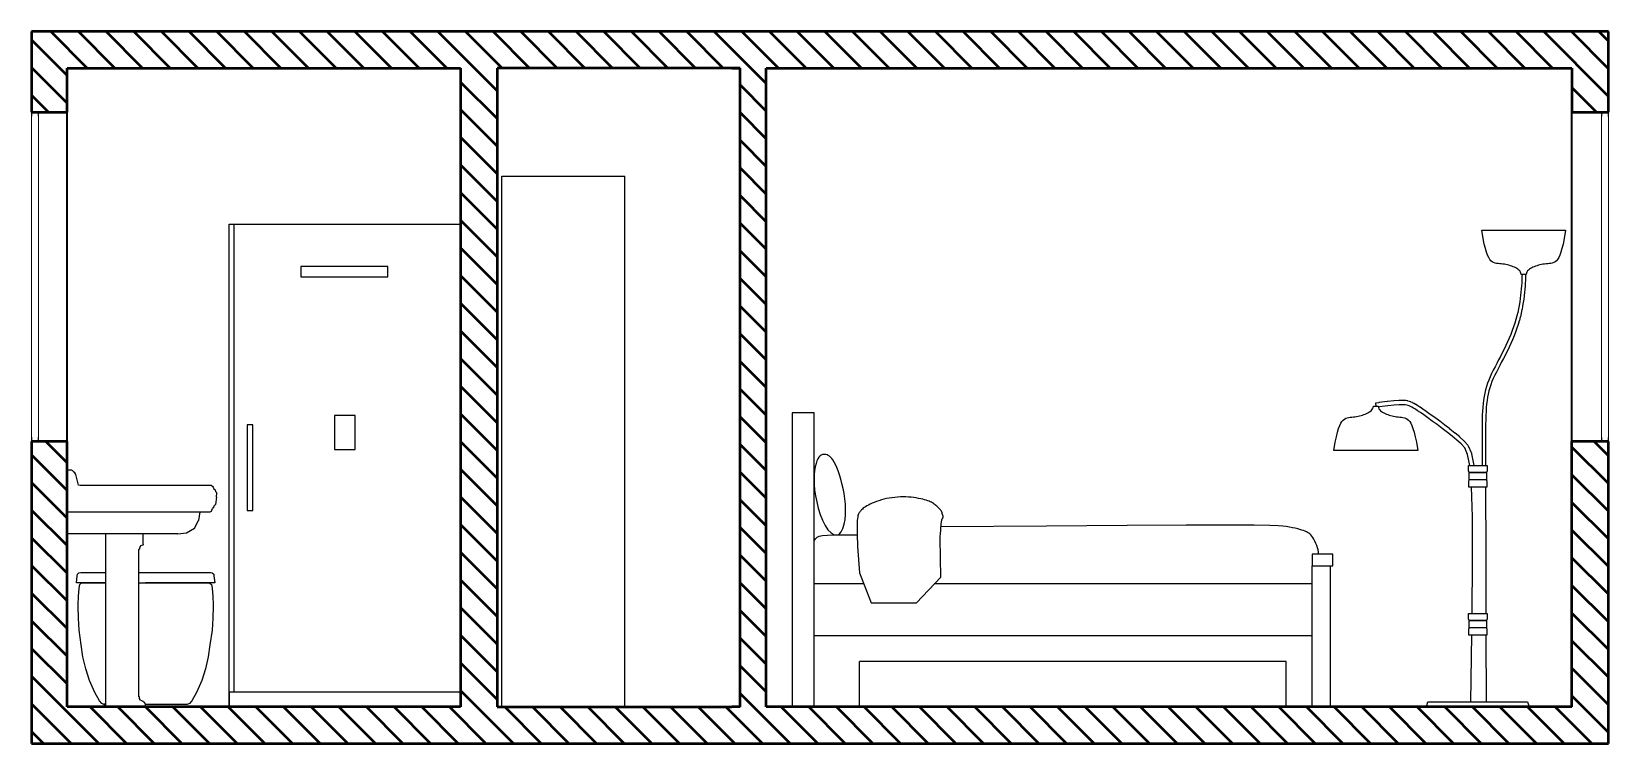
# Model space of a CAD drawing. Header units: metres. Extents: x -165 to 9389, y -108 to -28.
# Drawn here: x 10.8 to 16.85, y -96.18 to -93.45 of the extents above; entities that cross this region are included whole.
import ezdxf

# ---------------------------------------------------------------- set-up
doc = ezdxf.new("R2010")
doc.units = ezdxf.units.M
doc.header["$LTSCALE"] = 5
doc.header["$MEASUREMENT"] = 0
for name, color, linetype, lineweight in [('1. linee finestre', 6, 'Continuous', 18), ('1.Linee sezione', 3, 'Continuous', 50), ('3. Linee normali', 7, 'Continuous', 35)]:
    doc.layers.add(name, color=color, linetype=linetype, lineweight=lineweight)
doc.layers.add('MOBILI', color=1, linetype='Continuous')

# ---------------------------------------------------------------- blocks, each defined once
blk = doc.blocks.new('Villeroy_Boch-Hommage_Washbasin-LEFT')
at = {"layer": 'MOBILI'}
for p, q in [((-241.4, 889.1), (-257.9, 889.1)), ((-257.9, 889.1), (-257.9, 887.3)), ((-257.9, 887.3), (-257.9, 882.2)), ((-257.9, 882.2), (-257.9, 875.1)), ((-257.9, 875.1), (-257.9, 874.8)), ((-257.9, 874.8), (-257.9, 874.5)), ((-257.9, 874.5), (-257.9, 874.2)), ((-257.9, 874.2), (-257.9, 863.8)), ((-257.9, 863.8), (-257.9, 840.3)), ((-236, 886), (-241.4, 889.1)), ((-241.4, 889.1), (-241.4, 889.1)), ((-234.9, 883.8), (-236, 886)), ((-236, 886), (-236, 886)), ((-236, 885.4), (-236, 885.4)), ((-233.8, 882.2), (-234.9, 883.8)), ((-228.2, 879.1), (-233.8, 882.2)), ((-224, 872.1), (-228.2, 879.1)), ((-214.6, 831.8), (-224, 872.1)), ((-257.9, 840.3), (-257.9, 817.6)), ((-257.9, 817.6), (-257.9, 812.7)), ((-257.9, 812.7), (-257.9, 807.3)), ((-257.9, 807.3), (-257.9, 801.7)), ((-257.9, 801.7), (-257.9, 778.7)), ((-208, 829.3), (-214.6, 831.8)), ((-214.6, 831.8), (-214.6, 831.8)), ((-208, 829.3), (-214.6, 831.8)), ((-83.1, 829.3), (-208, 829.3)), ((46.2, 829.3), (-83.1, 829.3)), ((168.7, 829.3), (46.2, 829.3)), ((290.2, 829.3), (168.7, 829.3)), ((258.7, 829.3), (258.7, 829.3)), ((258.7, 829.3), (258.7, 829.3)), ((294.4, 829.3), (290.2, 829.3)), ((296.2, 829.3), (294.4, 829.3)), ((296.2, 829.3), (300.4, 827.7)), ((300.4, 827.7), (302.3, 823.4)), ((302.3, 823.4), (304.8, 817.6)), ((304.8, 817.6), (310.2, 812.7)), ((310.2, 812.7), (311.2, 807.3)), ((311.2, 807.3), (316.1, 801.7)), ((315, 785.2), (316.1, 801.7)), ((-257.9, 778.7), (-257.9, 757)), ((-257.9, 757), (-257.9, 751.4)), ((-257.9, 751.4), (-257.9, 746)), ((-257.9, 746), (-257.9, 741.1)), ((-257.9, 741.1), (-257.9, 735.3)), ((-257.9, 735.3), (-257.9, 731)), ((-257.9, 731), (-257.9, 729.4)), ((-257.9, 729.4), (-257.9, 695.1)), ((-257.9, 729.4), (-146.3, 729.4)), ((-146.3, 729.4), (-39.6, 729.4)), ((-39.6, 729.4), (65.1, 729.4)), ((65.1, 729.4), (175.7, 729.4)), ((175.7, 729.4), (285.4, 729.4)), ((251.2, 729.4), (246.8, 695.1)), ((285.4, 729.4), (289.6, 729.4)), ((289.6, 729.4), (291.3, 729.4)), ((291.3, 729.4), (295.5, 731)), ((295.5, 731), (297.4, 735.3)), ((297.4, 735.3), (299.9, 741.1)), ((305.3, 746), (299.9, 741.1)), ((305.3, 746), (306.3, 751.4)), ((311.1, 757), (306.3, 751.4)), ((315, 785.2), (311.1, 757)), ((-257.9, 695.1), (-257.9, 666)), ((-257.9, 666), (-257.9, 648.9)), ((200.5, 648.9), (230.3, 666)), ((200.5, 648.9), (230.3, 666)), ((230.3, 666), (246.8, 695.1)), ((230.3, 666), (246.8, 695.1)), ((230.3, 666), (230.3, 666)), ((-257.9, 648.9), (-257.9, 644.5)), ((-199.6, 644.5), (-257.9, 644.5)), ((-136.8, 644.5), (-199.6, 644.5)), ((-77.6, 644.5), (-136.8, 644.5)), ((-110.2, 644.5), (-110.2, 604.6)), ((-20.7, 644.5), (-77.6, 644.5)), ((41.1, 644.5), (-20.7, 644.5)), ((34.3, 604.6), (34.3, 644.5)), ((98.8, 644.5), (41.1, 644.5)), ((157.1, 644.5), (98.8, 644.5)), ((102.4, 644.5), (102.4, 644.5)), ((166.4, 644.5), (157.1, 644.5)), ((157.5, 644.5), (157.5, 644.5)), ((166.4, 644.5), (200.5, 648.9)), ((166.4, 644.5), (200.5, 648.9)), ((166.4, 644.5), (166.4, 644.5)), ((166.5, 644.5), (166.4, 644.5)), ((-110.2, 604.6), (-110.2, 600.8)), ((-110.2, 600.8), (-110.2, 597.9)), ((-110.2, 597.9), (-110.2, 590)), ((-110.2, 590), (-110.2, 586.1)), ((-110.2, 586.1), (-110.2, 584.6)), ((-110.2, 584.6), (-110.2, 20.6)), ((15.7, 584.6), (15.7, 302.6)), ((20.3, 590), (19.6, 586.1)), ((23.8, 597.9), (20.3, 590)), ((34.3, 604.6), (32.1, 600.8)), ((15.7, 302.6), (15.7, 20.6)), ((-110.2, 20.6), (-110.2, 19.5)), ((-110.2, 19.5), (-110.2, 13.1)), ((-110.2, 13.1), (-110.2, 6)), ((-110.2, 6), (-110.2, 2.8)), ((-110.2, 2.8), (-110.2, 0.6)), ((-110.2, 0.6), (-110.2, -0.5)), ((20.4, 13.1), (19.4, 19.5)), ((23.8, 7.3), (20.4, 13.1)), ((34.3, 0.6), (33.8, 2.8)), ((-110.2, -0.5), (-110.2, -9.3)), ((-110.2, -9.3), (-110.2, -19.3)), ((-110.2, -19.3), (-101.5, -19.3)), ((-101.5, -19.3), (-58, -19.3)), ((-58, -19.3), (-14.8, -19.3)), ((-14.8, -19.3), (29.4, -19.3)), ((29.4, -19.3), (43.6, -19.3)), ((43.2, -9.3), (38.9, -0.5)), ((43.6, -19.3), (43.2, -9.3))]:
    blk.add_line(p, q, dxfattribs=at)
for points in [[(19.6, 586.1), (15.7, 584.6)], [(32.1, 600.8), (23.8, 597.9)], [(19.4, 19.5), (15.7, 20.6)], [(23.8, 7.3), (33.8, 2.8)], [(34.3, 0.6), (38.9, -0.5)]]:
    blk.add_lwpolyline(points, dxfattribs=at)
blk = doc.blocks.new('Armadio_left')
at = {"layer": 'MOBILI'}
for p, q in [((22.0413, -78.8505), (22.0413, -78.3785)), ((22.0413, -78.3785), (24.0773, -78.3785)), ((22.1104, -78.3785), (22.1104, -78.3785)), ((22.1294, -78.3785), (22.1294, -78.3785)), ((24.0773, -78.3785), (24.0773, -78.8505)), ((22.0413, -78.8505), (24.0773, -78.8505))]:
    blk.add_line(p, q, dxfattribs=at)
blk = doc.blocks.new('Bed_left')
at = {"layer": 'MOBILI'}
for p, q in [((74.495, -173.9292), (74.3048, -173.9292)), ((76.2154, -173.9292), (74.7657, -173.9292)), ((76.2154, -174.1279), (74.3048, -174.1279)), ((74.4786, -174.401), (74.4786, -174.2272))]:
    blk.add_line(p, q, dxfattribs=at)
for points in [[(74.3048, -173.2736), (74.2205, -173.2736), (74.2205, -174.401), (74.3048, -174.401)], [(76.2948, -173.815), (76.2154, -173.815), (76.2154, -173.8598), (76.2948, -173.8598)], [(76.2154, -173.8598), (76.2846, -173.8598), (76.2846, -174.401), (76.2154, -174.401)]]:
    blk.add_lwpolyline(points, close=True, dxfattribs=at)
for points in [[(74.3993, -173.7408), (74.4084, -173.73), (74.4154, -173.7164), (74.4204, -173.7004), (74.4236, -173.6826), (74.4253, -173.6635), (74.4255, -173.6434), (74.4245, -173.6229), (74.4224, -173.6024), (74.4195, -173.5824), (74.4158, -173.5631), (74.4115, -173.5446), (74.4068, -173.5271), (74.4018, -173.5109), (74.3966, -173.4961), (74.3914, -173.4828), (74.3863, -173.4714), (74.3814, -173.4618), (74.3767, -173.4539), (74.3721, -173.4477), (74.3677, -173.4428), (74.3633, -173.4391), (74.3589, -173.4364), (74.3546, -173.4346), (74.3501, -173.4334), (74.3456, -173.4327), (74.3411, -173.4326), (74.3365, -173.4335), (74.3319, -173.4354), (74.3275, -173.4386), (74.3233, -173.4432), (74.3192, -173.4495), (74.3154, -173.4577), (74.3119, -173.468), (74.3089, -173.4802), (74.3065, -173.4944), (74.3049, -173.5104), (74.3043, -173.5281), (74.3047, -173.5476), (74.3065, -173.5685), (74.3097, -173.591), (74.3144, -173.6148), (74.3206, -173.639), (74.3282, -173.6628), (74.337, -173.6851), (74.3469, -173.705), (74.3578, -173.7215), (74.3695, -173.7338), (74.382, -173.7408)], [(74.7883, -173.7555), (74.7888, -173.7489), (74.7896, -173.7364), (74.7904, -173.7247), (74.791, -173.7142), (74.7917, -173.7052), (74.7923, -173.6981), (74.7929, -173.6925), (74.7935, -173.6884), (74.794, -173.6854), (74.7946, -173.6833), (74.7952, -173.6818), (74.7957, -173.6808), (74.7963, -173.6799), (74.7969, -173.679), (74.7974, -173.678), (74.798, -173.6769), (74.7985, -173.6758), (74.7989, -173.6746), (74.7992, -173.6734), (74.7994, -173.6722), (74.7995, -173.6709), (74.7994, -173.6697), (74.7992, -173.6685), (74.7989, -173.6673), (74.7985, -173.6661), (74.7981, -173.6649), (74.7977, -173.6639), (74.7973, -173.6628), (74.797, -173.6618), (74.7967, -173.661), (74.7965, -173.6601), (74.7963, -173.6593), (74.7962, -173.6585), (74.796, -173.6578), (74.7958, -173.657), (74.7956, -173.6561), (74.7953, -173.6552), (74.795, -173.6543), (74.7945, -173.6532), (74.7939, -173.652), (74.7932, -173.6507), (74.7922, -173.6492), (74.791, -173.6476), (74.7896, -173.6457), (74.7879, -173.6436), (74.7859, -173.6414), (74.7836, -173.6389), (74.781, -173.6363), (74.7782, -173.6336), (74.7753, -173.6308), (74.7721, -173.6281), (74.7688, -173.6254), (74.7655, -173.6229), (74.762, -173.6205), (74.7584, -173.6182), (74.7545, -173.616), (74.7503, -173.614), (74.7457, -173.612), (74.7406, -173.6101), (74.7348, -173.6082), (74.7285, -173.6064), (74.7214, -173.6045), (74.7136, -173.6028), (74.7052, -173.6011), (74.6962, -173.5995), (74.6868, -173.5982), (74.677, -173.5971), (74.6669, -173.5962), (74.6566, -173.5957), (74.6461, -173.5956), (74.6354, -173.5958), (74.6247, -173.5964), (74.614, -173.5974), (74.6034, -173.5987), (74.5929, -173.6003), (74.5825, -173.6023), (74.5724, -173.6046), (74.5625, -173.6073), (74.553, -173.6102), (74.5439, -173.6133), (74.5353, -173.6165), (74.5273, -173.6199), (74.5198, -173.6233), (74.513, -173.6267), (74.5069, -173.63), (74.5017, -173.6332), (74.4971, -173.6363), (74.4932, -173.6393), (74.4898, -173.6422), (74.4869, -173.645), (74.4844, -173.6476), (74.4822, -173.6502), (74.4802, -173.6528), (74.4784, -173.6552), (74.4768, -173.6578), (74.4753, -173.6607), (74.474, -173.664), (74.4728, -173.6681), (74.4718, -173.6729), (74.471, -173.6788), (74.4703, -173.686), (74.4698, -173.6945), (74.4694, -173.7043), (74.4692, -173.7153), (74.4693, -173.7275), (74.4695, -173.7406), (74.4699, -173.7547), (74.4706, -173.7696), (74.4715, -173.7853)], [(74.3048, -173.7635), (74.31, -173.7559), (74.3158, -173.7502), (74.324, -173.7461), (74.3366, -173.7434), (74.3555, -173.7417), (74.3826, -173.7409), (74.4198, -173.7405), (74.4692, -173.7405)], [(74.4786, -173.8862), (74.5229, -174.0023), (74.6978, -174.0023), (74.7902, -173.9029), (74.7883, -173.7555)], [(76.2401, -173.815), (76.2396, -173.8073), (76.238, -173.799), (76.2357, -173.7905), (76.2327, -173.782), (76.2291, -173.7736), (76.2253, -173.7656), (76.2214, -173.7582), (76.2174, -173.7517), (76.2136, -173.7461), (76.2099, -173.7415), (76.2061, -173.7376), (76.2022, -173.7344), (76.1979, -173.7316), (76.1933, -173.7292), (76.1881, -173.7269), (76.1823, -173.7248), (76.1757, -173.7226), (76.1682, -173.7203), (76.1599, -173.7181), (76.1506, -173.7159), (76.1402, -173.7137), (76.1288, -173.7116), (76.1162, -173.7096), (76.1024, -173.7078), (76.0851, -173.7062), (76.053, -173.7049), (75.9925, -173.7041), (75.8902, -173.7038), (75.7324, -173.7042), (75.5057, -173.7054), (75.1965, -173.7075), (74.7912, -173.7107)], [(74.4715, -173.7853), (74.4786, -173.8862)], [(74.4786, -174.401), (76.1161, -174.401), (76.1161, -174.2272), (74.4786, -174.2272)]]:
    blk.add_lwpolyline(points, dxfattribs=at)

msp = doc.modelspace()

# ---------------------------------------------------------------- hatches: boundary and pattern name
at = {"layer": '1. linee finestre'}
for points in [[(10.8253, -93.7711), (10.8228, -93.7711), (10.8228, -93.7569), (10.8016, -93.7569), (10.8016, -93.7711), (10.7991, -93.7711), (10.7991, -93.7544), (10.8253, -93.7544)], [(16.849, -93.7716), (16.8465, -93.7716), (16.8465, -93.7575), (16.8253, -93.7575), (16.8253, -93.7716), (16.8228, -93.7716), (16.8228, -93.755), (16.849, -93.755)], [(10.8253, -95.0007), (10.8228, -95.0007), (10.8228, -95.0149), (10.8016, -95.0149), (10.8016, -95.0007), (10.7991, -95.0007), (10.7991, -95.0174), (10.8253, -95.0174)], [(16.849, -95.0013), (16.8465, -95.0013), (16.8465, -95.0155), (16.8253, -95.0155), (16.8253, -95.0013), (16.8228, -95.0013), (16.8228, -95.018), (16.849, -95.018)]]:
    msp.add_hatch(color=256, dxfattribs=at).paths.add_polyline_path(points, flags=0)
at = {"layer": '1.Linee sezione', "true_color": 0x939598}
h = msp.add_hatch(dxfattribs=at)
h.set_pattern_fill('ANSI31', color=252, scale=0.6, angle=90, style=0)
h.set_pattern_definition([(135, (-66.79083, -82.17923), (-0.05303301, -0.05303301), [])])
h.paths.add_polyline_path([(12.5854, -93.5857), (12.5854, -96.0357), (13.5174, -96.0357), (13.5174, -93.5857)], flags=16)
edge = h.paths.add_edge_path()
edge.add_line((16.7088, -96.0357), (13.6174, -96.0357))
edge.add_line((13.6174, -96.0357), (13.6174, -93.5857))
edge.add_line((13.6174, -93.5857), (16.7091, -93.5857))
edge.add_line((16.7091, -93.5857), (16.7091, -93.7543))
edge.add_line((16.7091, -93.7543), (16.8491, -93.7543))
edge.add_line((16.8491, -93.7543), (16.8491, -93.4457))
edge.add_line((16.8491, -93.4457), (10.7991, -93.4457))
edge.add_line((10.7991, -93.4457), (10.7991, -93.7544))
edge.add_line((10.7991, -93.7544), (10.9354, -93.7544))
edge.add_line((10.9354, -93.7544), (10.9354, -93.5857))
edge.add_line((10.9354, -93.5857), (12.4454, -93.5857))
edge.add_line((12.4454, -93.5857), (12.4454, -96.0357))
edge.add_line((12.4454, -96.0357), (10.9354, -96.0357))
edge.add_line((10.9354, -96.0357), (10.9354, -95.0181))
edge.add_line((10.9354, -95.0181), (10.7991, -95.0181))
edge.add_line((10.7991, -95.0181), (10.7991, -96.1757))
edge.add_line((10.7991, -96.1757), (10.9354, -96.1757))
edge.add_line((10.9354, -96.1757), (16.8491, -96.1757))
edge.add_line((16.8491, -96.1757), (16.849, -95.018))
edge.add_line((16.849, -95.018), (16.7087, -95.018))
edge.add_line((16.7091, -96.0357), (16.7091, -95.018))

# ---------------------------------------------------------------- linework, layer by layer
at = {"layer": '1. linee finestre'}
for p, q in [((10.7991, -93.8824), (10.7991, -93.7543)), ((10.8253, -93.7544), (10.7991, -93.7544)), ((10.8253, -93.8824), (10.8253, -93.7543)), ((10.8253, -93.7729), (10.8253, -93.7544)), ((16.8228, -93.883), (16.8228, -93.7549)), ((16.849, -93.755), (16.8228, -93.755)), ((16.849, -93.883), (16.849, -93.7549)), ((16.849, -93.7735), (16.849, -93.755)), ((10.7991, -93.9611), (10.7991, -93.8824)), ((10.8253, -93.9611), (10.8253, -93.8824)), ((16.8228, -93.9617), (16.8228, -93.883)), ((16.849, -93.9617), (16.849, -93.883)), ((10.7991, -95.0173), (10.7991, -93.9611)), ((10.8253, -95.0174), (10.8253, -93.9611)), ((16.8228, -95.0179), (16.8228, -93.9617)), ((16.849, -95.018), (16.849, -93.9617)), ((10.7991, -95.0173), (10.7991, -95.0173)), ((10.7991, -95.0173), (10.7991, -95.0173)), ((10.8253, -95.0174), (10.7991, -95.0174)), ((10.8253, -94.9996), (10.8253, -95.0174)), ((16.8228, -95.0179), (16.8228, -95.0179)), ((16.8228, -95.0179), (16.8228, -95.0179)), ((16.849, -95.018), (16.8228, -95.018)), ((16.849, -95.0002), (16.849, -95.018))]:
    msp.add_line(p, q, dxfattribs=at)
at = {"layer": '1.Linee sezione'}
for p, q in [((16.8491, -93.4457), (10.7991, -93.4457)), ((10.7991, -93.4457), (10.7991, -93.7544)), ((16.8491, -93.7543), (16.8491, -93.4457)), ((10.9354, -93.7544), (10.9354, -93.5857)), ((10.9354, -93.5857), (12.4454, -93.5857)), ((12.4454, -93.5857), (12.4454, -96.0357)), ((12.5854, -93.5857), (12.5854, -96.0357)), ((13.5174, -93.5857), (12.5854, -93.5857)), ((13.4854, -93.5857), (13.5174, -93.5857)), ((13.5174, -96.0357), (13.5174, -93.5857)), ((13.6174, -96.0357), (13.6174, -93.5857)), ((13.6174, -93.5857), (16.7091, -93.5857)), ((16.7091, -93.5857), (16.7091, -93.7543)), ((10.7991, -93.7544), (10.9354, -93.7544)), ((16.7091, -93.7543), (16.8491, -93.7543)), ((10.9354, -95.0181), (10.7991, -95.0181)), ((10.7991, -95.0181), (10.7991, -96.1757)), ((10.9354, -96.0357), (10.9354, -95.0181)), ((16.849, -95.018), (16.7087, -95.018)), ((16.7091, -96.0357), (16.7091, -95.018)), ((16.8491, -96.1757), (16.849, -95.018)), ((12.4454, -96.0357), (10.9354, -96.0357)), ((12.5854, -96.0357), (13.4854, -96.0357)), ((13.5174, -96.0357), (13.4854, -96.0357)), ((16.7088, -96.0357), (13.6174, -96.0357)), ((10.7991, -96.1757), (10.9354, -96.1757)), ((10.9354, -96.1757), (16.8491, -96.1757))]:
    msp.add_line(p, q, dxfattribs=at)
at = {"layer": '1.Linee sezione', "color": 1}
msp.add_line((11.0769, -96.0257), (11.0832, -96.0257), dxfattribs=at)
at = {"layer": '3. Linee normali'}
for p, q in [((10.9354, -95.0181), (10.9354, -93.7544)), ((16.7091, -95.018), (16.7091, -93.7543))]:
    msp.add_line(p, q, dxfattribs=at)
at = {"layer": 'MOBILI'}
for p, q in [((11.5574, -96.0357), (11.5574, -94.184)), ((11.5574, -94.184), (12.4454, -94.184)), ((11.5764, -95.979), (11.5764, -94.184)), ((15.9547, -94.8708), (15.9564, -94.8829)), ((10.9354, -96.0357), (10.9354, -95.0181)), ((10.9742, -95.5323), (10.9753, -95.5271)), ((10.9753, -95.5271), (10.9808, -95.5219)), ((10.9808, -95.5219), (10.9877, -95.5206)), ((10.9877, -95.5206), (11.0832, -95.5206)), ((11.209, -95.5206), (11.4855, -95.5206)), ((11.4855, -95.5206), (11.4924, -95.5219)), ((11.4924, -95.5219), (11.4979, -95.5271)), ((11.4979, -95.5271), (11.499, -95.5323)), ((10.9711, -95.5595), (10.9742, -95.5323)), ((11.0832, -95.5595), (10.9711, -95.5595)), ((10.9789, -95.6113), (10.9816, -95.5815)), ((10.9816, -95.5815), (10.9829, -95.5724)), ((10.9829, -95.5724), (10.9842, -95.5659)), ((10.9842, -95.5659), (10.9895, -95.5608)), ((10.9895, -95.5608), (10.9962, -95.5595)), ((10.9962, -95.5595), (11.0832, -95.5595)), ((11.209, -95.5595), (11.477, -95.5595)), ((11.5021, -95.5595), (11.2366, -95.5595)), ((11.477, -95.5595), (11.4837, -95.5608)), ((11.4837, -95.5608), (11.489, -95.5659)), ((11.489, -95.5659), (11.4903, -95.5724)), ((11.4903, -95.5724), (11.4916, -95.5815)), ((11.4916, -95.5815), (11.4943, -95.6113)), ((11.499, -95.5323), (11.5021, -95.5595)), ((10.9776, -95.6436), (10.9789, -95.6113)), ((10.9776, -95.6501), (10.9776, -95.6436)), ((10.9789, -95.6957), (10.9776, -95.6501)), ((11.4943, -95.6113), (11.4956, -95.6436)), ((11.4956, -95.6501), (11.4943, -95.6957)), ((11.4956, -95.6436), (11.4956, -95.6501)), ((10.9354, -95.6865), (10.9354, -95.6863)), ((10.9354, -95.6871), (10.9354, -95.6865)), ((10.9354, -95.6877), (10.9354, -95.6871)), ((10.9354, -95.6883), (10.9354, -95.6877)), ((10.9354, -95.6893), (10.9354, -95.6883)), ((10.9354, -95.6913), (10.9354, -95.6893)), ((10.9354, -95.6923), (10.9354, -95.6913)), ((10.9354, -95.6963), (10.9354, -95.6923)), ((10.9354, -95.7013), (10.9354, -95.6963)), ((10.9354, -95.7163), (10.9354, -95.7013)), ((10.9816, -95.7412), (10.9789, -95.6957)), ((11.4943, -95.6957), (11.4916, -95.7412)), ((10.9354, -95.7462), (10.9354, -95.7163)), ((10.9354, -95.8164), (10.9354, -95.7462)), ((10.9895, -95.7981), (10.9816, -95.7412)), ((11.4916, -95.7412), (11.4837, -95.7981)), ((10.9354, -95.8602), (10.9354, -95.8164)), ((10.9962, -95.8436), (10.9895, -95.7981)), ((11.4837, -95.7981), (11.477, -95.8436)), ((10.9354, -95.8953), (10.9354, -95.8602)), ((11.0068, -95.8891), (10.9962, -95.8436)), ((11.0213, -95.9347), (11.0068, -95.8891)), ((11.4664, -95.8891), (11.4519, -95.9347)), ((11.477, -95.8436), (11.4664, -95.8891)), ((10.9354, -95.9304), (10.9354, -95.8953)), ((10.9354, -95.9655), (10.9354, -95.9304)), ((11.0413, -95.9802), (11.0213, -95.9347)), ((11.4519, -95.9347), (11.4319, -95.9802)), ((10.9354, -96.0006), (10.9354, -95.9655)), ((10.9354, -96.0252), (10.9354, -96.0006)), ((11.0592, -96.0121), (11.0413, -95.9802)), ((11.0687, -96.0223), (11.0592, -96.0121)), ((11.414, -96.0121), (11.4045, -96.0223)), ((11.4319, -95.9802), (11.414, -96.0121)), ((10.9354, -96.0331), (10.9354, -96.0252)), ((10.9354, -96.0357), (10.9354, -96.0331)), ((10.9354, -96.0357), (12.4454, -96.0357)), ((10.9539, -96.0357), (10.9354, -96.0357)), ((10.9713, -96.0357), (10.9539, -96.0357)), ((10.9837, -96.0357), (10.9713, -96.0357)), ((11.0059, -96.0357), (10.9837, -96.0357)), ((11.0267, -96.0357), (11.0059, -96.0357)), ((11.0475, -96.0357), (11.0267, -96.0357)), ((11.0697, -96.0357), (11.0475, -96.0357)), ((11.0769, -96.0257), (11.0687, -96.0223)), ((11.0927, -96.0357), (11.0697, -96.0357)), ((11.1232, -96.0357), (11.0927, -96.0357)), ((11.1559, -96.0357), (11.1232, -96.0357)), ((11.1761, -96.0357), (11.1559, -96.0357)), ((11.1926, -96.0357), (11.1761, -96.0357)), ((11.2047, -96.0357), (11.1926, -96.0357)), ((11.2172, -96.0357), (11.2047, -96.0357)), ((11.2333, -96.0357), (11.2172, -96.0357)), ((11.2485, -96.0357), (11.2333, -96.0357)), ((11.3964, -96.0257), (11.2366, -96.0257)), ((11.2636, -96.0357), (11.2485, -96.0357)), ((11.2777, -96.0357), (11.2636, -96.0357)), ((11.2908, -96.0357), (11.2777, -96.0357)), ((11.3028, -96.0357), (11.2908, -96.0357)), ((11.3129, -96.0357), (11.3028, -96.0357)), ((11.322, -96.0357), (11.3129, -96.0357)), ((11.329, -96.0357), (11.322, -96.0357)), ((11.3341, -96.0357), (11.329, -96.0357)), ((11.3371, -96.0357), (11.3341, -96.0357)), ((11.3381, -96.0357), (11.3371, -96.0357)), ((11.4045, -96.0223), (11.3964, -96.0257))]:
    msp.add_line(p, q, dxfattribs=at)
for points in [[(16.5239, -94.2079), (16.6846, -94.2079), (16.6797, -94.2397), (16.675, -94.2605), (16.6707, -94.2777), (16.6665, -94.2919), (16.6624, -94.3032), (16.6583, -94.3122), (16.654, -94.3192), (16.6494, -94.3245), (16.6445, -94.3285), (16.6392, -94.3315), (16.6337, -94.3335), (16.6279, -94.3349), (16.622, -94.3357), (16.616, -94.3363), (16.6099, -94.3368), (16.6038, -94.3373), (16.5979, -94.3381), (16.592, -94.3392), (16.5862, -94.3405), (16.5806, -94.342), (16.5751, -94.3437), (16.5697, -94.3456), (16.5645, -94.3476), (16.5594, -94.3498), (16.5546, -94.3521), (16.55, -94.3545), (16.5458, -94.3573), (16.5421, -94.3603), (16.5388, -94.3638), (16.5362, -94.3678), (16.5343, -94.3724), (16.5333, -94.3773), (16.5239, -94.3773), (16.5145, -94.3773), (16.5135, -94.3724), (16.5116, -94.3678), (16.509, -94.3638), (16.5057, -94.3603), (16.502, -94.3573), (16.4978, -94.3545), (16.4932, -94.3521), (16.4884, -94.3498), (16.4833, -94.3476), (16.4781, -94.3456), (16.4727, -94.3437), (16.4672, -94.342), (16.4616, -94.3405), (16.4558, -94.3392), (16.4499, -94.3381), (16.444, -94.3373), (16.4379, -94.3368), (16.4318, -94.3363), (16.4258, -94.3357), (16.4199, -94.3349), (16.4141, -94.3335), (16.4086, -94.3315), (16.4033, -94.3285), (16.3984, -94.3245), (16.3938, -94.3192), (16.3895, -94.3122), (16.3854, -94.3032), (16.3813, -94.2919), (16.3771, -94.2777), (16.3728, -94.2605), (16.3681, -94.2397), (16.3632, -94.2079)], [(12.1658, -94.3473), (11.8327, -94.3473), (11.8327, -94.3858), (12.1658, -94.3858)], [(12.0406, -94.9176), (11.9612, -94.9176), (11.9612, -95.048), (12.0406, -95.048)], [(15.9564, -95.0523), (15.7957, -95.0523), (15.8006, -95.0205), (15.8053, -94.9998), (15.8097, -94.9825), (15.8138, -94.9684), (15.8179, -94.957), (15.822, -94.948), (15.8263, -94.941), (15.8309, -94.9357), (15.8358, -94.9317), (15.8411, -94.9288), (15.8466, -94.9267), (15.8524, -94.9254), (15.8584, -94.9245), (15.8644, -94.9239), (15.8704, -94.9235), (15.8765, -94.9229), (15.8825, -94.9221), (15.8883, -94.9211), (15.8941, -94.9198), (15.8998, -94.9183), (15.9053, -94.9165), (15.9106, -94.9147), (15.9159, -94.9126), (15.9209, -94.9105), (15.9257, -94.9082), (15.9303, -94.9057), (15.9345, -94.903), (15.9383, -94.8999), (15.9415, -94.8964), (15.9441, -94.8924), (15.946, -94.8878), (15.9471, -94.8829), (15.9564, -94.8829), (15.9658, -94.8829), (15.9668, -94.8878), (15.9687, -94.8924), (15.9714, -94.8964), (15.9746, -94.8999), (15.9784, -94.903), (15.9826, -94.9057), (15.9871, -94.9082), (15.992, -94.9105), (15.997, -94.9126), (16.0022, -94.9147), (16.0076, -94.9165), (16.0131, -94.9183), (16.0188, -94.9198), (16.0245, -94.9211), (16.0304, -94.9221), (16.0364, -94.9229), (16.0424, -94.9235), (16.0485, -94.9239), (16.0545, -94.9245), (16.0604, -94.9254), (16.0662, -94.9267), (16.0718, -94.9288), (16.077, -94.9317), (16.082, -94.9357), (16.0865, -94.941), (16.0908, -94.948), (16.0949, -94.957), (16.099, -94.9684), (16.1032, -94.9825), (16.1076, -94.9998), (16.1123, -95.0205), (16.1172, -95.0523)], [(11.6268, -94.9533), (11.6268, -95.2824), (11.6476, -95.2824), (11.6476, -94.9533)], [(16.3125, -95.1092), (16.3834, -95.1092), (16.3834, -95.13), (16.3806, -95.1363), (16.3153, -95.1363), (16.3125, -95.1303)], [(16.3125, -95.1915), (16.3834, -95.1915), (16.3834, -95.1707), (16.3806, -95.1644), (16.3153, -95.1644), (16.3125, -95.1704)], [(16.3153, -95.1363), (16.3806, -95.1363), (16.3806, -95.1644), (16.3153, -95.1644)], [(16.3125, -95.677), (16.3834, -95.677), (16.3834, -95.6978), (16.3806, -95.7041), (16.3153, -95.7041), (16.3125, -95.6981)], [(16.3153, -95.7041), (16.3806, -95.7041), (16.3806, -95.7323), (16.3153, -95.7323)], [(16.3125, -95.7593), (16.3834, -95.7593), (16.3834, -95.7385), (16.3806, -95.7323), (16.3153, -95.7323), (16.3125, -95.7382)], [(12.4454, -96.0357), (12.4454, -95.979), (11.5574, -95.979), (11.5574, -96.0357)], [(11.5574, -96.0357), (11.5574, -96.0357), (11.5574, -96.0357), (11.5574, -96.0357)], [(16.1509, -96.0358), (16.1562, -96.0158), (16.539, -96.0158), (16.5445, -96.0358)]]:
    msp.add_lwpolyline(points, close=True, dxfattribs=at)
for points in [[(16.5174, -94.3773), (16.5173, -94.3835), (16.5171, -94.3911), (16.5167, -94.4), (16.5162, -94.41), (16.5155, -94.4208), (16.5146, -94.4324), (16.5134, -94.4445), (16.5121, -94.457), (16.5105, -94.4697), (16.5087, -94.4826), (16.5066, -94.4957), (16.5041, -94.509), (16.5012, -94.5225), (16.498, -94.5362), (16.4943, -94.55), (16.49, -94.564), (16.4853, -94.5782), (16.4801, -94.5925), (16.4745, -94.6069), (16.4685, -94.6213), (16.4622, -94.6356), (16.4556, -94.6499), (16.4488, -94.664), (16.4418, -94.6779), (16.4348, -94.6916), (16.4277, -94.7051), (16.4206, -94.7183), (16.4138, -94.7314), (16.4072, -94.7443), (16.4009, -94.7571), (16.3951, -94.7697), (16.3898, -94.7823), (16.3852, -94.7947), (16.3811, -94.8072), (16.3776, -94.8198), (16.3746, -94.8325), (16.3721, -94.8455), (16.37, -94.8588), (16.3683, -94.8725), (16.3669, -94.8868), (16.3659, -94.9017), (16.3651, -94.9174), (16.3645, -94.9343), (16.3642, -94.9525), (16.364, -94.9724), (16.3639, -94.9942), (16.3639, -95.0181), (16.364, -95.0444), (16.364, -95.0747), (16.3641, -95.1092)], [(16.3169, -95.1092), (16.3089, -95.0677), (16.2977, -95.0427), (16.2839, -95.0273), (16.2679, -95.0129), (16.25, -94.9979), (16.231, -94.9827), (16.2114, -94.9676), (16.192, -94.9531), (16.1732, -94.9394), (16.1559, -94.927), (16.1405, -94.9161), (16.1277, -94.9071), (16.117, -94.8999), (16.1083, -94.8941), (16.1011, -94.8896), (16.0951, -94.8862), (16.0899, -94.8835), (16.0851, -94.8815), (16.0804, -94.8798), (16.0752, -94.8783), (16.0686, -94.8771), (16.0592, -94.8766), (16.0459, -94.8769), (16.0275, -94.8782), (16.0027, -94.8808), (15.9704, -94.885), (15.9664, -94.8856)], [(16.326, -95.677), (16.3278, -95.477), (16.3271, -95.3071), (16.3238, -95.1915)], [(16.3778, -95.1915), (16.3779, -95.2592), (16.3782, -95.3781), (16.3785, -95.5386), (16.3788, -95.677)], [(16.3208, -96.0158), (16.3249, -95.7593)], [(16.379, -95.7593), (16.3795, -96.0156)]]:
    msp.add_lwpolyline(points, dxfattribs=at)
for points in [[(16.5309, -94.3773), (16.5309, -94.3835, -0.004248), (16.5308, -94.3838), (16.5306, -94.3914, -0.00344), (16.5306, -94.3917), (16.5303, -94.4005, -0.003115), (16.5302, -94.4007), (16.5297, -94.4107, -0.003035), (16.5297, -94.4109), (16.529, -94.4217, -0.00311), (16.529, -94.4219), (16.528, -94.4335, -0.003302), (16.528, -94.4337), (16.5269, -94.4458, -0.003604), (16.5269, -94.446), (16.5255, -94.4585, -0.004037), (16.5255, -94.4588), (16.524, -94.4715, -0.004591), (16.5239, -94.4718), (16.5221, -94.4847, -0.005135), (16.522, -94.4851), (16.5199, -94.4982, -0.005644), (16.5198, -94.4985), (16.5174, -94.5118, -0.006116), (16.5173, -94.5122), (16.5144, -94.5257, -0.00655), (16.5143, -94.5261), (16.5111, -94.5398, -0.006945), (16.5109, -94.5402), (16.5072, -94.5541, -0.007297), (16.5071, -94.5545), (16.5029, -94.5685, -0.007415), (16.5027, -94.569), (16.498, -94.5832, -0.006791), (16.4979, -94.5836), (16.4927, -94.5979, -0.006085), (16.4925, -94.5983), (16.4869, -94.6126, -0.005479), (16.4868, -94.613), (16.4808, -94.6273, -0.004956), (16.4807, -94.6276), (16.4743, -94.642, -0.004503), (16.4742, -94.6422), (16.4676, -94.6565, -0.004109), (16.4675, -94.6567), (16.4607, -94.6709, -0.003764), (16.4606, -94.6711), (16.4536, -94.685, -0.003271), (16.4536, -94.6852), (16.4465, -94.6989, -0.00202), (16.4464, -94.699), (16.4393, -94.7125, -0.000537), (16.4393, -94.7125), (16.4323, -94.7257), (16.4255, -94.7387), (16.419, -94.7514), (16.4129, -94.7639), (16.4073, -94.7761), (16.4022, -94.7881), (16.3978, -94.7999), (16.3939, -94.8117), (16.3906, -94.8236), (16.3878, -94.8357), (16.3854, -94.8481), (16.3833, -94.8609), (16.3817, -94.8741), (16.3804, -94.888), (16.3794, -94.9025), (16.3786, -94.9179), (16.3781, -94.9345), (16.3777, -94.9526), (16.3775, -94.9723), (16.3774, -94.994), (16.3774, -95.0179), (16.3775, -95.0442), (16.3776, -95.0745), (16.3776, -95.1092)], [(16.3335, -95.1092), (16.3249, -95.0646, 0.058259), (16.3238, -95.061), (16.3125, -95.036, 0.077124), (16.3098, -95.0318), (16.2961, -95.0165, 0.027134), (16.2948, -95.0152), (16.2787, -95.0008, 0.008344), (16.2783, -95.0004), (16.2605, -94.9854, 0.006053), (16.2602, -94.9852), (16.2411, -94.97, 0.004567), (16.2409, -94.9698), (16.2213, -94.9547, 0.003544), (16.2212, -94.9546), (16.2017, -94.94, 0.002797), (16.2016, -94.9399), (16.1828, -94.9263, 0.002217), (16.1827, -94.9262), (16.1654, -94.9137, 0.001723), (16.1653, -94.9137), (16.1499, -94.9028, 0.001467), (16.1499, -94.9028), (16.137, -94.8938, 0.002298), (16.1369, -94.8937), (16.1262, -94.8865, 0.003907), (16.126, -94.8863), (16.1173, -94.8805, 0.006291), (16.117, -94.8803), (16.1098, -94.8758, 0.009523), (16.1092, -94.8755), (16.1032, -94.8721, 0.013153), (16.1025, -94.8717), (16.0973, -94.869, 0.015707), (16.0963, -94.8686), (16.0915, -94.8665, 0.015082), (16.0906, -94.8662), (16.0859, -94.8645, 0.015966), (16.0849, -94.8641), (16.0797, -94.8626, 0.028312), (16.078, -94.8622), (16.0713, -94.8611, 0.02764), (16.0695, -94.8609), (16.0601, -94.8604, 0.019689), (16.0588, -94.8603), (16.0455, -94.8606, 0.012795), (16.0447, -94.8607), (16.0263, -94.862, 0.008278), (16.0257, -94.862), (16.001, -94.8647, 0.005488), (16.0006, -94.8647), (15.9684, -94.8688, 0.003755), (15.9681, -94.8689), (15.9547, -94.8708)]]:
    msp.add_lwpolyline(points, format="xyb", dxfattribs=at)

# ---------------------------------------------------------------- block references
at = {"layer": '1.Linee sezione'}
msp.add_blockref('Bed_left', (-60.5031, 78.3653), dxfattribs=at)
at = {"layer": 'MOBILI', "rotation": 90}
msp.add_blockref('Armadio_left', (-65.7749, -118.077), dxfattribs=at)
at = {"layer": 'MOBILI', "xscale": 0.001, "yscale": 0.001}
msp.add_blockref('Villeroy_Boch-Hommage_Washbasin-LEFT', (11.1934, -96.0164), dxfattribs=at)

doc.saveas('drawing.dxf')
